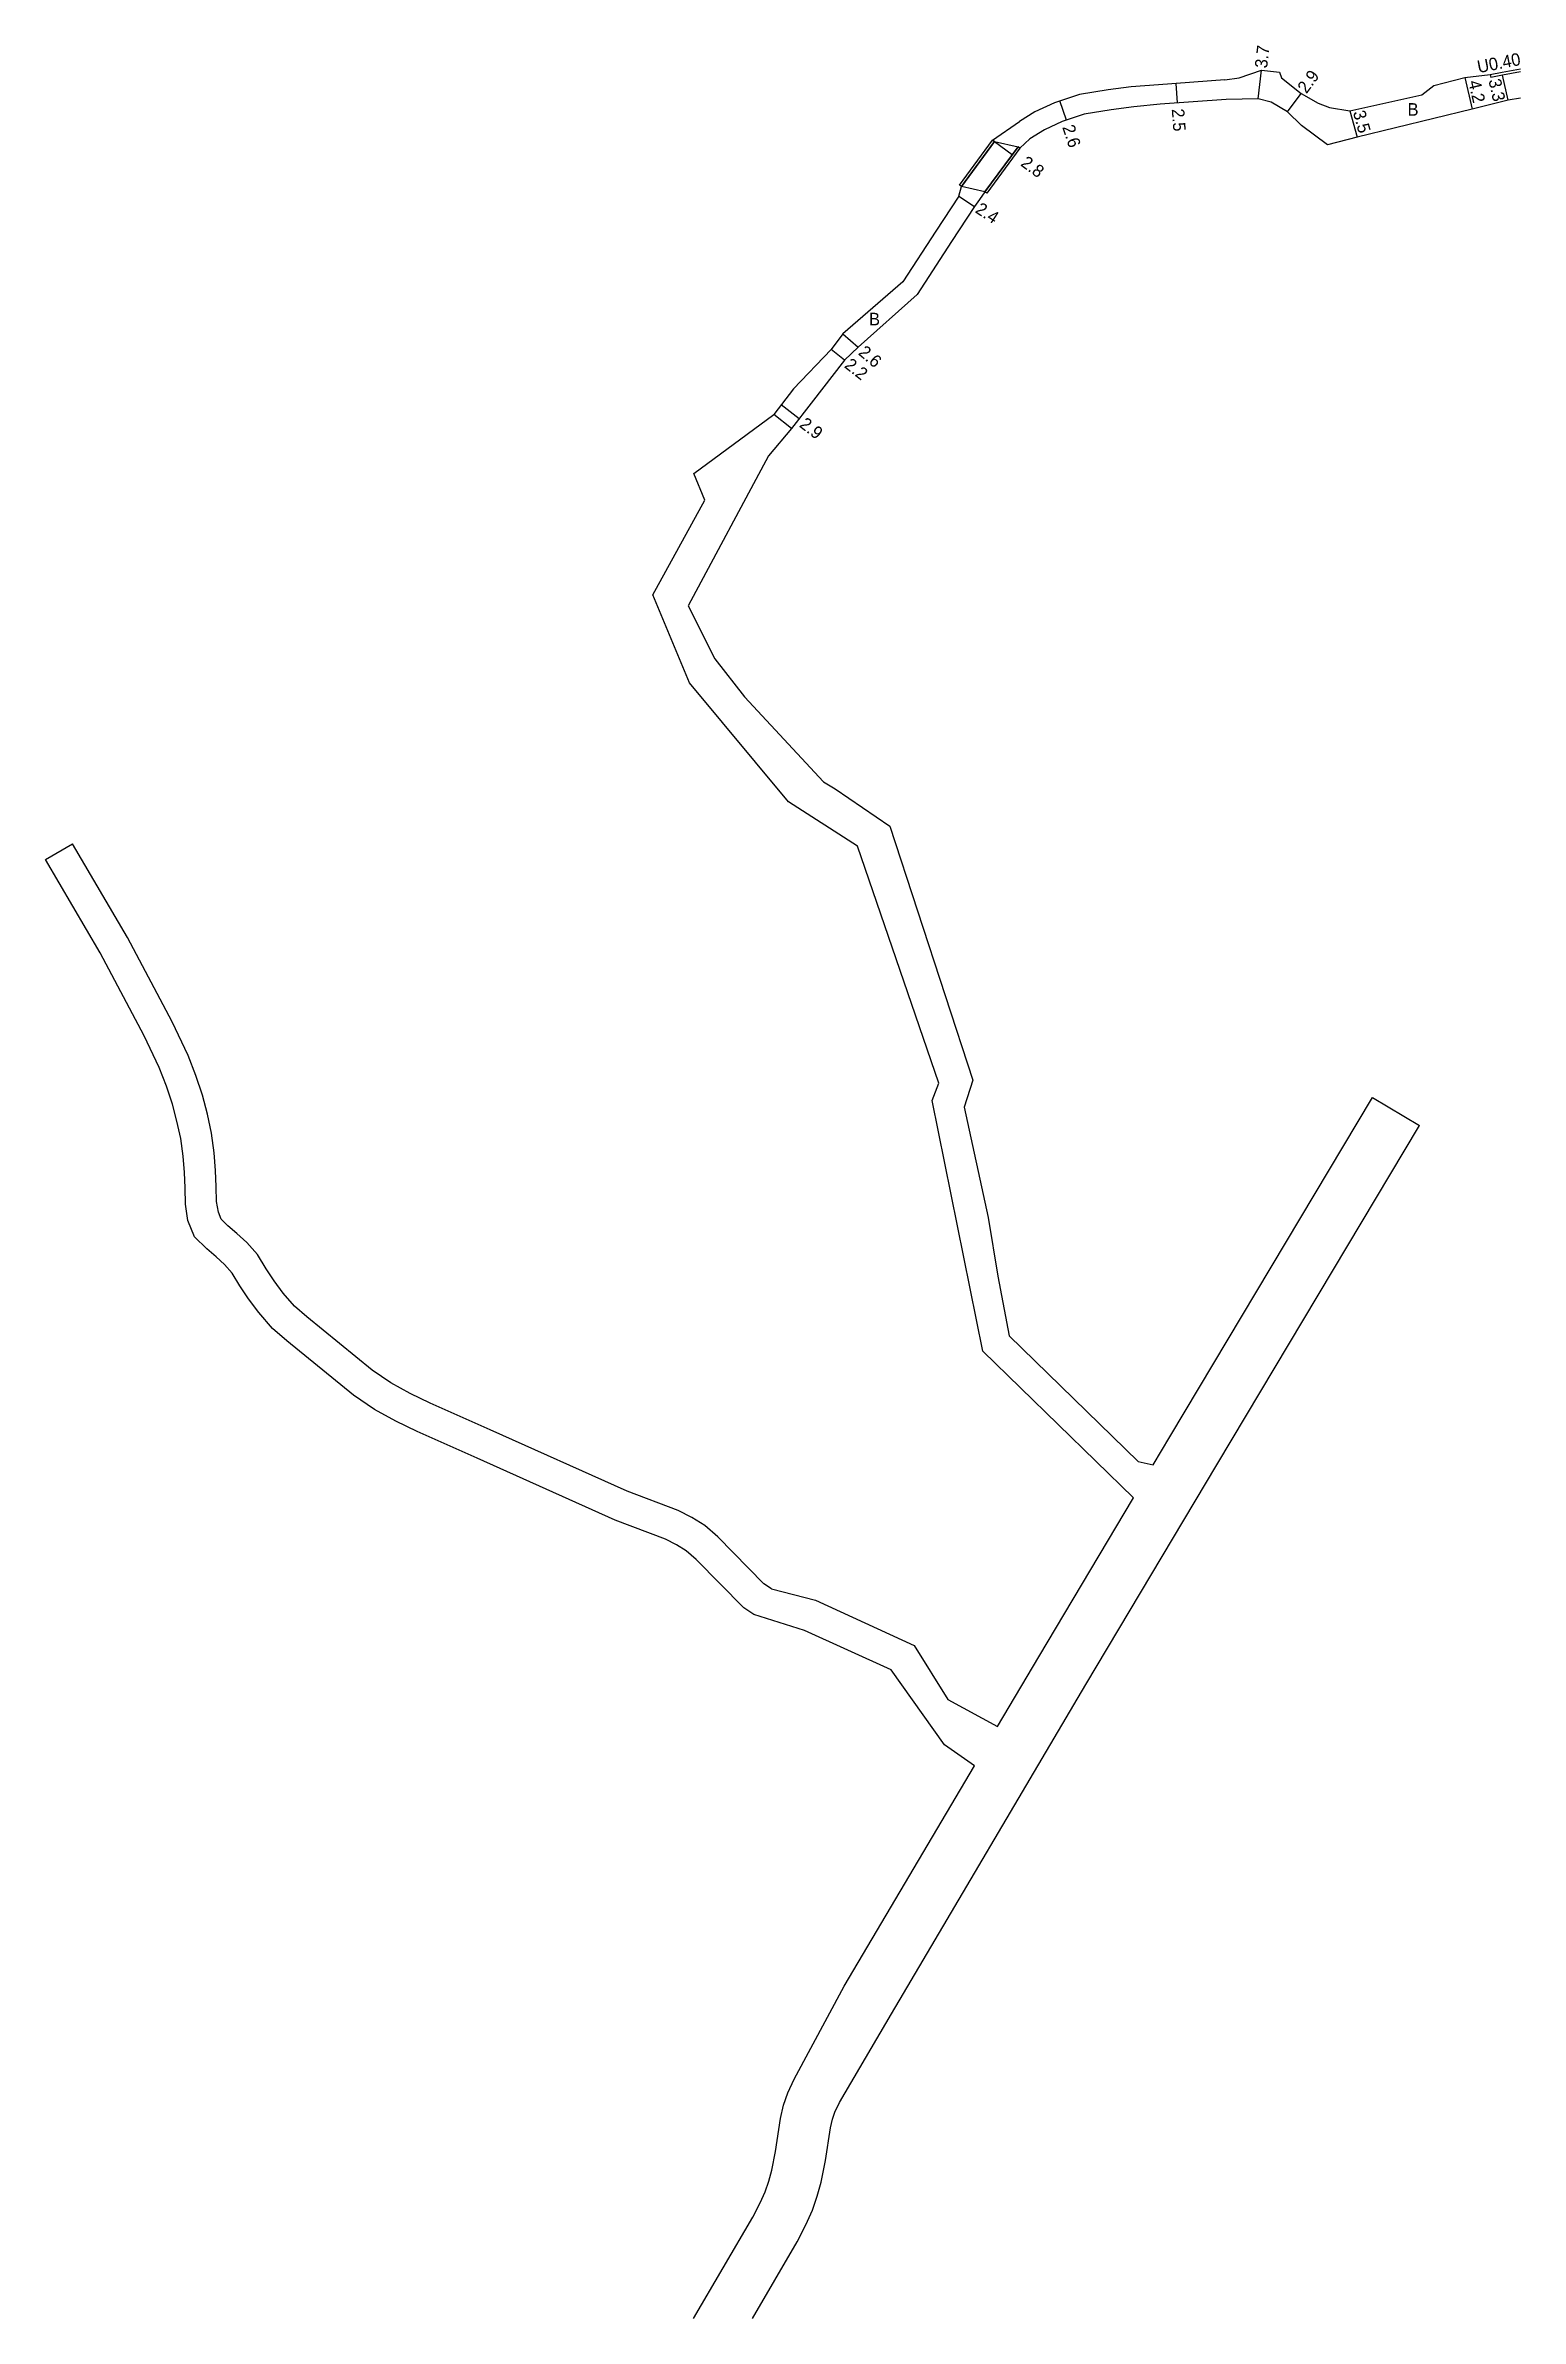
# Model space of a CAD drawing. Header units: metres. Extents: x 0 to 4000, y -96000 to -93000.
# Drawn here: x 1411.2 to 1600, y -95400 to -95109 of the extents above; entities that cross this region are included whole.
import ezdxf

# ---------------------------------------------------------------- set-up
doc = ezdxf.new("R2010")
doc.units = ezdxf.units.M
doc.header["$LTSCALE"] = 2.5
for name, color, linetype in [('側溝・桝', 7, 'Continuous'), ('幅員', 7, 'Continuous'), ('舗装', 7, 'Continuous'), ('道路', 7, 'Continuous')]:
    doc.layers.add(name, color=color, linetype=linetype)
doc.styles.get("Standard").update_dxf_attribs({"font": ''})
doc.styles.get('Standard').set_extended_font_data('@MS PGothic')

msp = doc.modelspace()

# ---------------------------------------------------------------- texts
at = {"layer": '側溝・桝'}
msp.add_text('U0.40', height=1.6, rotation=10.9866, dxfattribs=at).set_placement((1594.63, -95112.53))
at = {"layer": '幅員'}
for s, rotation, p in [('3.7', 83.2742, (1567.56, -95111.96)), ('2.9', 53.6603, (1572.61, -95115.24)), ('4.2', 283.0146, (1593.3, -95113.63)), ('3.3', 282.5702, (1595.89, -95113.44)), ('2.5', 274.1509, (1555.36, -95117.13)), ('3.5', 285.5293, (1578.54, -95117.54)), ('2.6', 288.5256, (1541.33, -95119.45)), ('2.8', 323.8055, (1535.92, -95124.3)), ('2.4', 326.727, (1530.11, -95130.3)), ('2.6', 319.555, (1515.15, -95148.47)), ('2.2', 321.7755, (1513.36, -95150.13)), ('2.9', 322.3399, (1507.6, -95157.73))]:
    msp.add_text(s, height=1.6, rotation=rotation, dxfattribs=at).set_placement(p)
at = {"layer": '舗装'}
for p in [(1585.55, -95117.97), (1516.63, -95144.81)]:
    msp.add_text('B', height=1.6, dxfattribs=at).set_placement(p)

# ---------------------------------------------------------------- linework, layer by layer
at = {"layer": '側溝・桝'}
msp.add_lwpolyline([(1596.1, -95112.69), (1597.64, -95112.39), (1600, -95111.96)], dxfattribs=at)
at = {"layer": '幅員'}
for points in [[(1566.41, -95115.81), (1566.85, -95112.13)], [(1556.11, -95116.34), (1555.92, -95113.85)], [(1570.19, -95117.48), (1571.91, -95115.14)], [(1592.86, -95113.07), (1593.81, -95117.16)], [(1598.43, -95116), (1597.71, -95112.78)], [(1541.88, -95118.55), (1541.05, -95116.09)], [(1578.14, -95117.34), (1579.08, -95120.71)], [(1532.67, -95121.28), (1534.96, -95122.95)], [(1528.12, -95128.29), (1530.12, -95129.61)], [(1513.26, -95145.92), (1515.24, -95147.61)], [(1513.5, -95149.29), (1511.77, -95147.93)], [(1507.67, -95156.78), (1505.38, -95155)]]:
    msp.add_lwpolyline(points, dxfattribs=at)
at = {"layer": '道路'}
for points in [[(1562.15, -95113.4), (1564.01, -95113.15), (1566.85, -95112.13)], [(1566.85, -95112.13), (1569.16, -95112.41), (1569.41, -95113.12), (1571.91, -95115.14), (1574.1, -95116.38), (1575.54, -95116.93), (1578.14, -95117.34), (1587.37, -95115.29), (1588.92, -95114.11), (1592.86, -95113.07), (1596.1, -95112.69), (1596.18, -95113.08)], [(1600, -95112.36), (1597.71, -95112.78), (1596.18, -95113.08)], [(1550.18, -95114.27), (1547.24, -95114.66), (1543.54, -95115.26), (1540.35, -95116.32), (1537.85, -95117.49), (1535.86, -95118.71)], [(1562.15, -95113.4), (1553.68, -95114.01), (1550.18, -95114.27)], [(1550.53, -95116.85), (1547.62, -95117.23), (1544.16, -95117.79), (1541.32, -95118.74), (1539.08, -95119.79), (1537.22, -95120.93)], [(1562.33, -95115.89), (1553.89, -95116.51), (1550.53, -95116.85)], [(1600, -95115.72), (1598.43, -95116), (1593.81, -95117.16), (1579.08, -95120.71), (1575.29, -95121.72), (1571.96, -95119.22), (1570.19, -95117.48), (1568.07, -95116.26), (1566.41, -95115.81), (1562.33, -95115.89)], [(1528.12, -95128.29), (1528.45, -95127.06), (1532.67, -95121.28), (1532.43, -95121.1), (1535.86, -95118.71)], [(1528.2, -95126.88), (1532.43, -95121.1)], [(1532.67, -95121.28), (1528.45, -95127.06)], [(1537.22, -95120.93), (1535.93, -95122.13), (1535.69, -95121.95), (1531.46, -95127.73), (1530.76, -95128.71), (1530.12, -95129.61)], [(1532.43, -95121.1), (1532.67, -95121.28)], [(1531.46, -95127.73), (1535.69, -95121.95)], [(1535.93, -95122.13), (1531.7, -95127.91)], [(1535.69, -95121.95), (1535.93, -95122.13)], [(1528.45, -95127.06), (1528.2, -95126.88)], [(1528.12, -95128.29), (1525.17, -95132.78), (1520.96, -95139.26), (1513.26, -95145.92), (1511.77, -95147.93)], [(1530.12, -95129.61), (1527.18, -95134.09), (1522.79, -95140.85), (1515.24, -95147.61), (1513.5, -95149.29)], [(1531.7, -95127.91), (1531.46, -95127.73)], [(1511.77, -95147.93), (1506.97, -95152.94), (1504.42, -95156.24)], [(1513.5, -95149.29), (1509.23, -95154.76), (1506.72, -95158.01)], [(1494.21, -95163.8), (1504.42, -95156.24)], [(1506.72, -95158.01), (1504.42, -95156.24)], [(1506.72, -95158.01), (1503.77, -95161.54), (1493.46, -95180.72), (1496.9, -95187.53), (1500.67, -95192.37), (1510.81, -95203.28), (1512.28, -95204.17), (1519.29, -95208.95), (1529.89, -95241.47), (1528.8, -95244.93), (1531.86, -95259.03), (1533.09, -95266.55), (1534.56, -95274.17), (1551.08, -95290.28), (1552.99, -95290.69)], [(1550.46, -95294.94), (1531.19, -95276.16), (1524.69, -95244.04), (1525.56, -95241.84), (1515.14, -95211.51), (1506.31, -95205.81), (1493.63, -95190.58), (1488.97, -95179.31), (1495.62, -95167.2), (1494.21, -95163.8)], [(1411.22, -95213.2), (1414.67, -95211.18)], [(1504.12, -95306.56), (1503.17, -95305.93), (1497.26, -95299.94), (1495.62, -95298.47), (1493.93, -95297.45), (1492.21, -95296.56), (1485.67, -95294.08), (1468.12, -95286.22), (1460.46, -95282.82), (1457.88, -95281.55), (1455.42, -95280.21), (1453.04, -95278.59), (1444.67, -95271.76), (1443.1, -95270.41), (1441.66, -95268.73), (1440.5, -95267.15), (1439.47, -95265.6), (1438.34, -95263.78), (1436.99, -95262.25), (1435.7, -95261.08), (1434.57, -95260.1), (1433.69, -95259.26), (1433.35, -95258.37), (1433.12, -95256.97), (1433.08, -95255.12), (1432.99, -95253.04), (1432.81, -95250.75), (1432.47, -95248.24), (1431.94, -95245.79), (1431.33, -95243.38), (1430.47, -95240.87), (1429.48, -95238.28), (1427.44, -95233.97), (1421.73, -95223.21), (1414.67, -95211.18)], [(1501.89, -95309.88), (1500.61, -95309.02), (1494.5, -95302.84), (1493.23, -95301.7), (1491.98, -95300.94), (1490.58, -95300.22), (1484.15, -95297.78), (1466.49, -95289.87), (1458.77, -95286.44), (1456.04, -95285.1), (1453.33, -95283.63), (1450.64, -95281.8), (1442.11, -95274.83), (1440.26, -95273.25), (1438.53, -95271.22), (1437.22, -95269.45), (1436.1, -95267.77), (1435.12, -95266.17), (1434.14, -95265.06), (1433.05, -95264.08), (1431.87, -95263.06), (1430.29, -95261.53), (1429.46, -95259.43), (1429.13, -95257.34), (1429.08, -95255.25), (1429, -95253.29), (1428.83, -95251.18), (1428.53, -95248.93), (1428.05, -95246.7), (1427.49, -95244.52), (1426.71, -95242.23), (1425.79, -95239.85), (1423.86, -95235.76), (1418.23, -95225.16), (1411.22, -95213.2)], [(1552.99, -95290.69), (1555.12, -95287.12), (1581.04, -95243.68)], [(1581.04, -95243.68), (1587.05, -95247.27)], [(1519.48, -95361), (1544.38, -95318.84), (1561.13, -95290.7), (1587.05, -95247.27)], [(1533.07, -95324.22), (1538.36, -95315.27), (1550.46, -95294.94)], [(1504.12, -95306.56), (1509.79, -95308.04), (1522.39, -95313.82), (1526.7, -95320.75), (1533.07, -95324.22)], [(1530.12, -95329.23), (1526.29, -95326.55), (1519.44, -95316.96), (1508.37, -95311.9), (1501.89, -95309.88)], [(1513.45, -95357.44), (1530.12, -95329.23)], [(1494.17, -95400), (1501.73, -95387.03), (1502.69, -95385.18), (1503.32, -95383.77), (1503.78, -95382.4), (1504.17, -95381.01), (1504.65, -95378.62), (1505.3, -95374.39), (1505.67, -95372.69), (1506.22, -95371.11), (1507.06, -95369.36), (1513.45, -95357.44)], [(1501.69, -95400), (1507.42, -95390.17), (1508.54, -95388.01), (1509.38, -95386.13), (1509.98, -95384.33), (1510.49, -95382.55), (1511.06, -95379.75), (1511.69, -95375.57), (1511.93, -95374.46), (1512.24, -95373.59), (1512.84, -95372.34), (1519.48, -95361)]]:
    msp.add_lwpolyline(points, dxfattribs=at)
msp.add_lwpolyline([(1532.67, -95121.28), (1535.69, -95121.95), (1531.46, -95127.73), (1528.45, -95127.06)], close=True, dxfattribs=at)

msp.set_redraw_order([(e.dxf.handle, doc.entitydb.next_handle()) for e in msp.query("TEXT MTEXT ATTDEF DIMENSION ARC_DIMENSION")])  # texts and dimensions are drawn at this point

doc.saveas('drawing.dxf')
